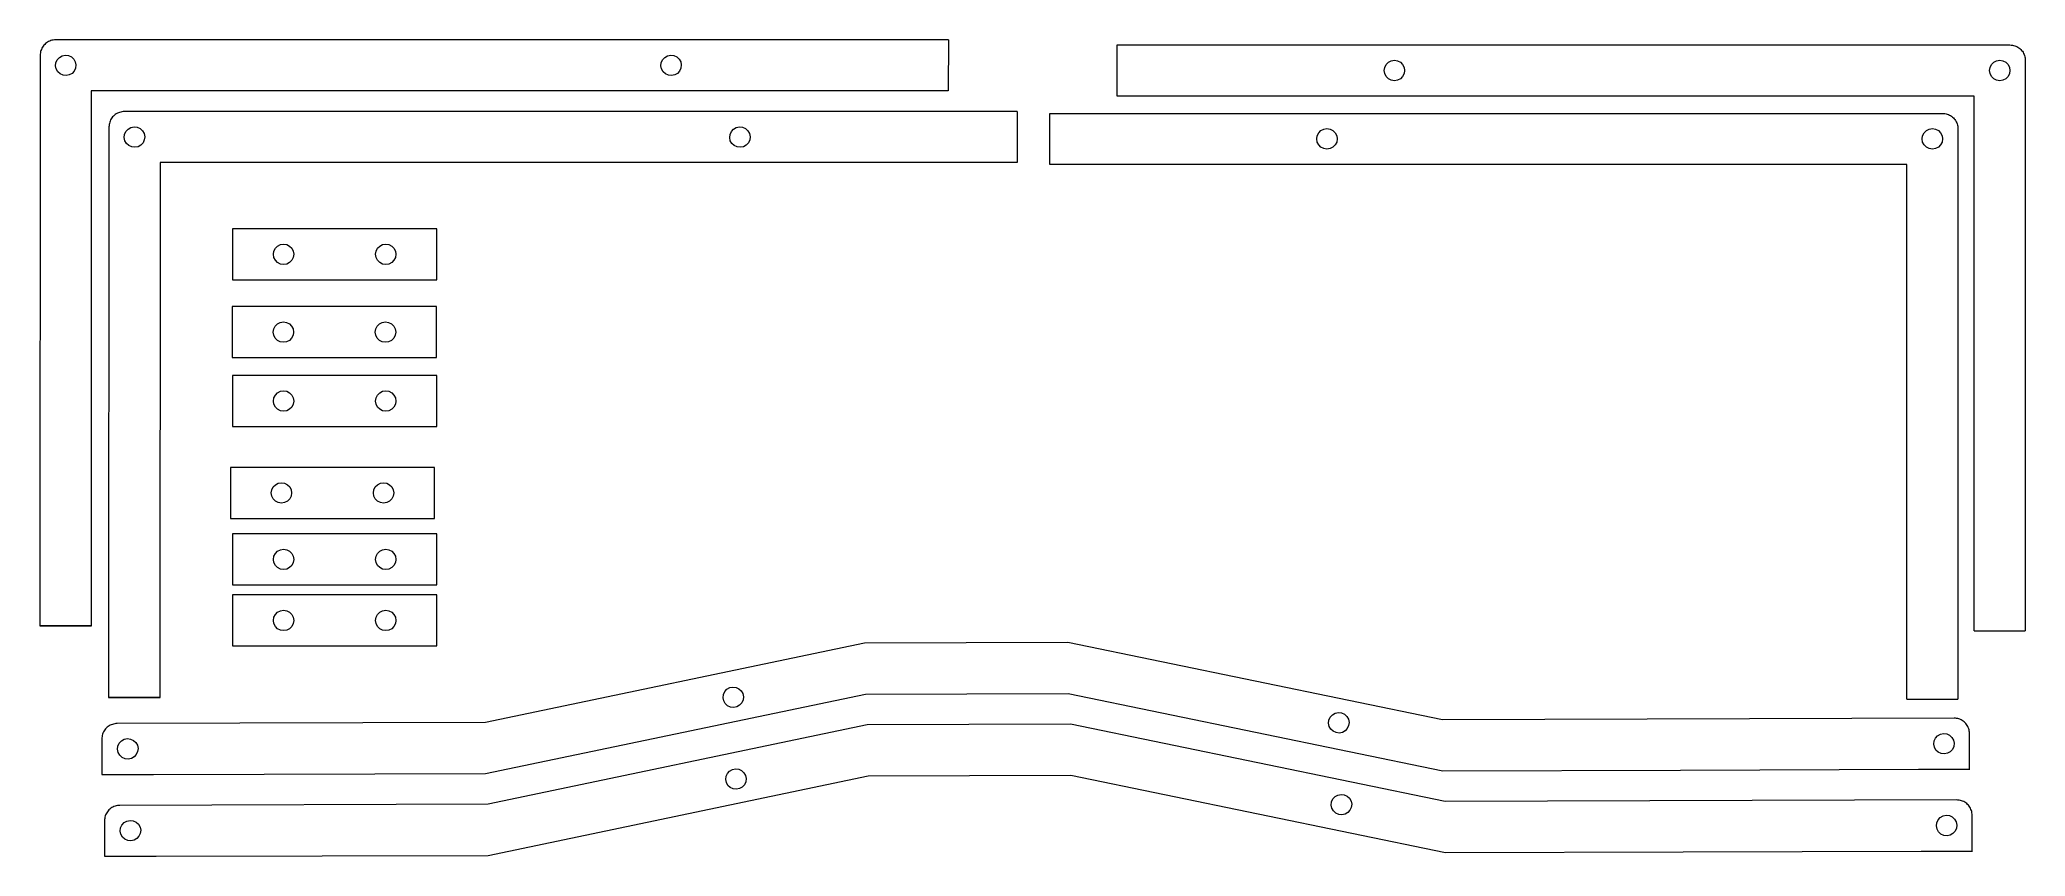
# Model space of a CAD drawing. Header units: centimetres. Extents: x -19.5 to 19.4, y -7.7 to 8.3.
import ezdxf

# ---------------------------------------------------------------- set-up
doc = ezdxf.new("R2010")
doc.units = ezdxf.units.CM
doc.header["$MEASUREMENT"] = 0
doc.layers.add('Layer 1', color=7, linetype='Continuous')

msp = doc.modelspace()

# ---------------------------------------------------------------- linework, layer by layer
at = {"layer": 'Layer 1', "color": 242, "lineweight": 9}
for points in [[(-15.75497, 3.61623), (-11.75497, 3.61623), (-11.75497, 4.61623), (-15.75497, 4.61623), (-15.75497, 3.61623)], [(-15.75943, 2.09223), (-11.75943, 2.09223), (-11.75943, 3.09223), (-15.75943, 3.09223), (-15.75943, 2.09223)], [(-15.75497, 0.74211), (-11.75497, 0.74211), (-11.75497, 1.74211), (-15.75497, 1.74211), (-15.75497, 0.74211)], [(-15.79728, -1.05903), (-11.79728, -1.05903), (-11.79728, -0.05903), (-15.79728, -0.05903), (-15.79728, -1.05903)], [(-15.75497, -2.36078), (-11.75497, -2.36078), (-11.75497, -1.36078), (-15.75497, -1.36078), (-15.75497, -2.36078)], [(-15.75497, -3.5567), (-11.75497, -3.5567), (-11.75497, -2.5567), (-15.75497, -2.5567), (-15.75497, -3.5567)]]:
    msp.add_lwpolyline(points, close=True, dxfattribs=at)
for points, knots in [([(-1.73366, 8.32107), (-1.73366, 8.32107), (-19.22257, 8.31731), (-19.22257, 8.31731), (-19.22257, 8.31731), (-19.24617, 8.31631), (-19.24617, 8.31631), (-19.24617, 8.31631), (-19.26957, 8.31361), (-19.26957, 8.31361), (-19.26957, 8.31361), (-19.29267, 8.30901), (-19.29267, 8.30901), (-19.29267, 8.30901), (-19.31537, 8.30261), (-19.31537, 8.30261), (-19.31537, 8.30261), (-19.33747, 8.29441), (-19.33747, 8.29441), (-19.33747, 8.29441), (-19.35877, 8.28461), (-19.35877, 8.28461), (-19.35877, 8.28461), (-19.37937, 8.27301), (-19.37937, 8.27301), (-19.37937, 8.27301), (-19.39897, 8.26001), (-19.39897, 8.26001), (-19.39897, 8.26001), (-19.41747, 8.24541), (-19.41747, 8.24541), (-19.41747, 8.24541), (-19.43477, 8.22941), (-19.43477, 8.22941), (-19.43477, 8.22941), (-19.45077, 8.21211), (-19.45077, 8.21211), (-19.45077, 8.21211), (-19.46537, 8.19361), (-19.46537, 8.19361), (-19.46537, 8.19361), (-19.47837, 8.17401), (-19.47837, 8.17401), (-19.47837, 8.17401), (-19.48997, 8.15341), (-19.48997, 8.15341), (-19.48997, 8.15341), (-19.49977, 8.13211), (-19.49977, 8.13211), (-19.49977, 8.13211), (-19.50797, 8.11001), (-19.50797, 8.11001), (-19.50797, 8.11001), (-19.51437, 8.08731), (-19.51437, 8.08731), (-19.51437, 8.08731), (-19.51897, 8.06421), (-19.51897, 8.06421), (-19.51897, 8.06421), (-19.52167, 8.04081), (-19.52167, 8.04081), (-19.52167, 8.04081), (-19.52257, 8.01721), (-19.52257, 8.01721), (-19.52257, 8.01721), (-19.53264, -3.16261), (-19.53264, -3.16261), (-19.53264, -3.16261), (-18.52003, -3.16254), (-18.52003, -3.16254)], [0, 0, 0, 0, 0.04347826, 0.04347826, 0.04347826, 0.08695652, 0.08695652, 0.08695652, 0.13043478, 0.13043478, 0.13043478, 0.17391304, 0.17391304, 0.17391304, 0.2173913, 0.2173913, 0.2173913, 0.26086957, 0.26086957, 0.26086957, 0.30434783, 0.30434783, 0.30434783, 0.34782609, 0.34782609, 0.34782609, 0.39130435, 0.39130435, 0.39130435, 0.43478261, 0.43478261, 0.43478261, 0.47826087, 0.47826087, 0.47826087, 0.52173913, 0.52173913, 0.52173913, 0.56521739, 0.56521739, 0.56521739, 0.60869565, 0.60869565, 0.60869565, 0.65217391, 0.65217391, 0.65217391, 0.69565217, 0.69565217, 0.69565217, 0.73913043, 0.73913043, 0.73913043, 0.7826087, 0.7826087, 0.7826087, 0.82608696, 0.82608696, 0.82608696, 0.86956522, 0.86956522, 0.86956522, 0.91304348, 0.91304348, 0.91304348, 0.95652174, 0.95652174, 0.95652174, 1, 1, 1, 1]), ([(1.57534, 8.21785), (1.57534, 8.21785), (19.06232, 8.2178), (19.06232, 8.2178), (19.06232, 8.2178), (19.08582, 8.2169), (19.08582, 8.2169), (19.08582, 8.2169), (19.10922, 8.2142), (19.10922, 8.2142), (19.10922, 8.2142), (19.13232, 8.2096), (19.13232, 8.2096), (19.13232, 8.2096), (19.15502, 8.2032), (19.15502, 8.2032), (19.15502, 8.2032), (19.17712, 8.195), (19.17712, 8.195), (19.17712, 8.195), (19.19852, 8.1852), (19.19852, 8.1852), (19.19852, 8.1852), (19.21902, 8.1736), (19.21902, 8.1736), (19.21902, 8.1736), (19.23862, 8.1606), (19.23862, 8.1606), (19.23862, 8.1606), (19.25712, 8.146), (19.25712, 8.146), (19.25712, 8.146), (19.27442, 8.13), (19.27442, 8.13), (19.27442, 8.13), (19.29042, 8.1127), (19.29042, 8.1127), (19.29042, 8.1127), (19.30502, 8.0942), (19.30502, 8.0942), (19.30502, 8.0942), (19.31812, 8.0746), (19.31812, 8.0746), (19.31812, 8.0746), (19.32962, 8.054), (19.32962, 8.054), (19.32962, 8.054), (19.33952, 8.0327), (19.33952, 8.0327), (19.33952, 8.0327), (19.34762, 8.0106), (19.34762, 8.0106), (19.34762, 8.0106), (19.35402, 7.9879), (19.35402, 7.9879), (19.35402, 7.9879), (19.35862, 7.9648), (19.35862, 7.9648), (19.35862, 7.9648), (19.36142, 7.9414), (19.36142, 7.9414), (19.36142, 7.9414), (19.36232, 7.9178), (19.36232, 7.9178), (19.36232, 7.9178), (19.36232, 2.33658), (19.36232, 2.33658), (19.36232, 2.33658), (19.36232, -3.26085), (19.36232, -3.26085)], [0, 0, 0, 0, 0.04347826, 0.04347826, 0.04347826, 0.08695652, 0.08695652, 0.08695652, 0.13043478, 0.13043478, 0.13043478, 0.17391304, 0.17391304, 0.17391304, 0.2173913, 0.2173913, 0.2173913, 0.26086957, 0.26086957, 0.26086957, 0.30434783, 0.30434783, 0.30434783, 0.34782609, 0.34782609, 0.34782609, 0.39130435, 0.39130435, 0.39130435, 0.43478261, 0.43478261, 0.43478261, 0.47826087, 0.47826087, 0.47826087, 0.52173913, 0.52173913, 0.52173913, 0.56521739, 0.56521739, 0.56521739, 0.60869565, 0.60869565, 0.60869565, 0.65217391, 0.65217391, 0.65217391, 0.69565217, 0.69565217, 0.69565217, 0.73913043, 0.73913043, 0.73913043, 0.7826087, 0.7826087, 0.7826087, 0.82608696, 0.82608696, 0.82608696, 0.86956522, 0.86956522, 0.86956522, 0.91304348, 0.91304348, 0.91304348, 0.95652174, 0.95652174, 0.95652174, 1, 1, 1, 1]), ([(-1.73479, 7.31721), (-1.73479, 7.31721), (-18.52257, 7.31721), (-18.52257, 7.31721), (-18.52257, 7.31721), (-18.52377, -3.16255), (-18.52377, -3.16255)], [0, 0, 0, 0, 0.5, 0.5, 0.5, 1, 1, 1, 1]), ([(18.36132, -3.26168), (18.36132, -3.26168), (18.36232, 7.2178), (18.36232, 7.2178), (18.36232, 7.2178), (1.57588, 7.2178), (1.57588, 7.2178)], [0, 0, 0, 0, 0.5, 0.5, 0.5, 1, 1, 1, 1]), ([(-0.387, 6.91607), (-0.387, 6.91607), (-17.87591, 6.91231), (-17.87591, 6.91231), (-17.87591, 6.91231), (-17.89951, 6.91131), (-17.89951, 6.91131), (-17.89951, 6.91131), (-17.92291, 6.90861), (-17.92291, 6.90861), (-17.92291, 6.90861), (-17.94601, 6.90401), (-17.94601, 6.90401), (-17.94601, 6.90401), (-17.96871, 6.89761), (-17.96871, 6.89761), (-17.96871, 6.89761), (-17.99081, 6.88941), (-17.99081, 6.88941), (-17.99081, 6.88941), (-18.01211, 6.87961), (-18.01211, 6.87961), (-18.01211, 6.87961), (-18.03271, 6.86801), (-18.03271, 6.86801), (-18.03271, 6.86801), (-18.05231, 6.85501), (-18.05231, 6.85501), (-18.05231, 6.85501), (-18.07081, 6.84041), (-18.07081, 6.84041), (-18.07081, 6.84041), (-18.08811, 6.82441), (-18.08811, 6.82441), (-18.08811, 6.82441), (-18.10411, 6.80711), (-18.10411, 6.80711), (-18.10411, 6.80711), (-18.11871, 6.78861), (-18.11871, 6.78861), (-18.11871, 6.78861), (-18.13171, 6.76901), (-18.13171, 6.76901), (-18.13171, 6.76901), (-18.14331, 6.74841), (-18.14331, 6.74841), (-18.14331, 6.74841), (-18.15311, 6.72711), (-18.15311, 6.72711), (-18.15311, 6.72711), (-18.16131, 6.70501), (-18.16131, 6.70501), (-18.16131, 6.70501), (-18.16771, 6.68231), (-18.16771, 6.68231), (-18.16771, 6.68231), (-18.17231, 6.65921), (-18.17231, 6.65921), (-18.17231, 6.65921), (-18.17501, 6.63581), (-18.17501, 6.63581), (-18.17501, 6.63581), (-18.17591, 6.61221), (-18.17591, 6.61221), (-18.17591, 6.61221), (-18.18598, -4.56761), (-18.18598, -4.56761), (-18.18598, -4.56761), (-17.17337, -4.56754), (-17.17337, -4.56754)], [0, 0, 0, 0, 0.04347826, 0.04347826, 0.04347826, 0.08695652, 0.08695652, 0.08695652, 0.13043478, 0.13043478, 0.13043478, 0.17391304, 0.17391304, 0.17391304, 0.2173913, 0.2173913, 0.2173913, 0.26086957, 0.26086957, 0.26086957, 0.30434783, 0.30434783, 0.30434783, 0.34782609, 0.34782609, 0.34782609, 0.39130435, 0.39130435, 0.39130435, 0.43478261, 0.43478261, 0.43478261, 0.47826087, 0.47826087, 0.47826087, 0.52173913, 0.52173913, 0.52173913, 0.56521739, 0.56521739, 0.56521739, 0.60869565, 0.60869565, 0.60869565, 0.65217391, 0.65217391, 0.65217391, 0.69565217, 0.69565217, 0.69565217, 0.73913043, 0.73913043, 0.73913043, 0.7826087, 0.7826087, 0.7826087, 0.82608696, 0.82608696, 0.82608696, 0.86956522, 0.86956522, 0.86956522, 0.91304348, 0.91304348, 0.91304348, 0.95652174, 0.95652174, 0.95652174, 1, 1, 1, 1]), ([(0.25501, 6.87825), (0.25501, 6.87825), (17.74199, 6.8782), (17.74199, 6.8782), (17.74199, 6.8782), (17.76549, 6.8773), (17.76549, 6.8773), (17.76549, 6.8773), (17.78889, 6.8746), (17.78889, 6.8746), (17.78889, 6.8746), (17.81199, 6.87), (17.81199, 6.87), (17.81199, 6.87), (17.83469, 6.8636), (17.83469, 6.8636), (17.83469, 6.8636), (17.85679, 6.8554), (17.85679, 6.8554), (17.85679, 6.8554), (17.87819, 6.8456), (17.87819, 6.8456), (17.87819, 6.8456), (17.89869, 6.834), (17.89869, 6.834), (17.89869, 6.834), (17.91829, 6.821), (17.91829, 6.821), (17.91829, 6.821), (17.93679, 6.8064), (17.93679, 6.8064), (17.93679, 6.8064), (17.95409, 6.7904), (17.95409, 6.7904), (17.95409, 6.7904), (17.97009, 6.7731), (17.97009, 6.7731), (17.97009, 6.7731), (17.98469, 6.7546), (17.98469, 6.7546), (17.98469, 6.7546), (17.99779, 6.735), (17.99779, 6.735), (17.99779, 6.735), (18.00929, 6.7144), (18.00929, 6.7144), (18.00929, 6.7144), (18.01919, 6.6931), (18.01919, 6.6931), (18.01919, 6.6931), (18.02729, 6.671), (18.02729, 6.671), (18.02729, 6.671), (18.03369, 6.6483), (18.03369, 6.6483), (18.03369, 6.6483), (18.03829, 6.6252), (18.03829, 6.6252), (18.03829, 6.6252), (18.04109, 6.6018), (18.04109, 6.6018), (18.04109, 6.6018), (18.04199, 6.5782), (18.04199, 6.5782), (18.04199, 6.5782), (18.04199, 0.99698), (18.04199, 0.99698), (18.04199, 0.99698), (18.04199, -4.60045), (18.04199, -4.60045)], [0, 0, 0, 0, 0.04347826, 0.04347826, 0.04347826, 0.08695652, 0.08695652, 0.08695652, 0.13043478, 0.13043478, 0.13043478, 0.17391304, 0.17391304, 0.17391304, 0.2173913, 0.2173913, 0.2173913, 0.26086957, 0.26086957, 0.26086957, 0.30434783, 0.30434783, 0.30434783, 0.34782609, 0.34782609, 0.34782609, 0.39130435, 0.39130435, 0.39130435, 0.43478261, 0.43478261, 0.43478261, 0.47826087, 0.47826087, 0.47826087, 0.52173913, 0.52173913, 0.52173913, 0.56521739, 0.56521739, 0.56521739, 0.60869565, 0.60869565, 0.60869565, 0.65217391, 0.65217391, 0.65217391, 0.69565217, 0.69565217, 0.69565217, 0.73913043, 0.73913043, 0.73913043, 0.7826087, 0.7826087, 0.7826087, 0.82608696, 0.82608696, 0.82608696, 0.86956522, 0.86956522, 0.86956522, 0.91304348, 0.91304348, 0.91304348, 0.95652174, 0.95652174, 0.95652174, 1, 1, 1, 1]), ([(-0.38813, 5.91221), (-0.38813, 5.91221), (-17.17591, 5.91221), (-17.17591, 5.91221), (-17.17591, 5.91221), (-17.17711, -4.56755), (-17.17711, -4.56755)], [0, 0, 0, 0, 0.5, 0.5, 0.5, 1, 1, 1, 1]), ([(17.04099, -4.60128), (17.04099, -4.60128), (17.04199, 5.8782), (17.04199, 5.8782), (17.04199, 5.8782), (0.25555, 5.8782), (0.25555, 5.8782)], [0, 0, 0, 0, 0.5, 0.5, 0.5, 1, 1, 1, 1]), ([(-14.81689, 4.30663), (-14.81689, 4.30663), (-14.87269, 4.27813), (-14.87269, 4.27813), (-14.87269, 4.27813), (-14.91689, 4.23383), (-14.91689, 4.23383), (-14.91689, 4.23383), (-14.94529, 4.17813), (-14.94529, 4.17813), (-14.94529, 4.17813), (-14.95509, 4.11623), (-14.95509, 4.11623), (-14.95509, 4.11623), (-14.94529, 4.05443), (-14.94529, 4.05443), (-14.94529, 4.05443), (-14.91689, 3.99873), (-14.91689, 3.99873), (-14.91689, 3.99873), (-14.87269, 3.95443), (-14.87269, 3.95443), (-14.87269, 3.95443), (-14.81689, 3.92603), (-14.81689, 3.92603), (-14.81689, 3.92603), (-14.75509, 3.91623), (-14.75509, 3.91623), (-14.75509, 3.91623), (-14.69329, 3.92603), (-14.69329, 3.92603), (-14.69329, 3.92603), (-14.63759, 3.95443), (-14.63759, 3.95443), (-14.63759, 3.95443), (-14.59329, 3.99873), (-14.59329, 3.99873), (-14.59329, 3.99873), (-14.56489, 4.05443), (-14.56489, 4.05443), (-14.56489, 4.05443), (-14.55509, 4.11623), (-14.55509, 4.11623), (-14.55509, 4.11623), (-14.56489, 4.17813), (-14.56489, 4.17813), (-14.56489, 4.17813), (-14.59329, 4.23383), (-14.59329, 4.23383), (-14.59329, 4.23383), (-14.63759, 4.27813), (-14.63759, 4.27813), (-14.63759, 4.27813), (-14.69329, 4.30663), (-14.69329, 4.30663), (-14.69329, 4.30663), (-14.75509, 4.31623), (-14.75509, 4.31623), (-14.75509, 4.31623), (-14.81689, 4.30663), (-14.81689, 4.30663)], [0, 0, 0, 0, 0.05, 0.05, 0.05, 0.1, 0.1, 0.1, 0.15, 0.15, 0.15, 0.2, 0.2, 0.2, 0.25, 0.25, 0.25, 0.3, 0.3, 0.3, 0.35, 0.35, 0.35, 0.4, 0.4, 0.4, 0.45, 0.45, 0.45, 0.5, 0.5, 0.5, 0.55, 0.55, 0.55, 0.6, 0.6, 0.6, 0.65, 0.65, 0.65, 0.7, 0.7, 0.7, 0.75, 0.75, 0.75, 0.8, 0.8, 0.8, 0.85, 0.85, 0.85, 0.9, 0.9, 0.9, 0.95, 0.95, 0.95, 1, 1, 1, 1]), ([(-12.81665, 4.30663), (-12.81665, 4.30663), (-12.87245, 4.27813), (-12.87245, 4.27813), (-12.87245, 4.27813), (-12.91665, 4.23383), (-12.91665, 4.23383), (-12.91665, 4.23383), (-12.94505, 4.17813), (-12.94505, 4.17813), (-12.94505, 4.17813), (-12.95485, 4.11623), (-12.95485, 4.11623), (-12.95485, 4.11623), (-12.94505, 4.05443), (-12.94505, 4.05443), (-12.94505, 4.05443), (-12.91665, 3.99873), (-12.91665, 3.99873), (-12.91665, 3.99873), (-12.87245, 3.95443), (-12.87245, 3.95443), (-12.87245, 3.95443), (-12.81665, 3.92603), (-12.81665, 3.92603), (-12.81665, 3.92603), (-12.75485, 3.91623), (-12.75485, 3.91623), (-12.75485, 3.91623), (-12.69305, 3.92603), (-12.69305, 3.92603), (-12.69305, 3.92603), (-12.63735, 3.95443), (-12.63735, 3.95443), (-12.63735, 3.95443), (-12.59305, 3.99873), (-12.59305, 3.99873), (-12.59305, 3.99873), (-12.56465, 4.05443), (-12.56465, 4.05443), (-12.56465, 4.05443), (-12.55485, 4.11623), (-12.55485, 4.11623), (-12.55485, 4.11623), (-12.56465, 4.17813), (-12.56465, 4.17813), (-12.56465, 4.17813), (-12.59305, 4.23383), (-12.59305, 4.23383), (-12.59305, 4.23383), (-12.63735, 4.27813), (-12.63735, 4.27813), (-12.63735, 4.27813), (-12.69305, 4.30663), (-12.69305, 4.30663), (-12.69305, 4.30663), (-12.75485, 4.31623), (-12.75485, 4.31623), (-12.75485, 4.31623), (-12.81665, 4.30663), (-12.81665, 4.30663)], [0, 0, 0, 0, 0.05, 0.05, 0.05, 0.1, 0.1, 0.1, 0.15, 0.15, 0.15, 0.2, 0.2, 0.2, 0.25, 0.25, 0.25, 0.3, 0.3, 0.3, 0.35, 0.35, 0.35, 0.4, 0.4, 0.4, 0.45, 0.45, 0.45, 0.5, 0.5, 0.5, 0.55, 0.55, 0.55, 0.6, 0.6, 0.6, 0.65, 0.65, 0.65, 0.7, 0.7, 0.7, 0.75, 0.75, 0.75, 0.8, 0.8, 0.8, 0.85, 0.85, 0.85, 0.9, 0.9, 0.9, 0.95, 0.95, 0.95, 1, 1, 1, 1]), ([(-14.82135, 2.78263), (-14.82135, 2.78263), (-14.87715, 2.75413), (-14.87715, 2.75413), (-14.87715, 2.75413), (-14.92135, 2.70983), (-14.92135, 2.70983), (-14.92135, 2.70983), (-14.94975, 2.65413), (-14.94975, 2.65413), (-14.94975, 2.65413), (-14.95955, 2.59223), (-14.95955, 2.59223), (-14.95955, 2.59223), (-14.94975, 2.53043), (-14.94975, 2.53043), (-14.94975, 2.53043), (-14.92135, 2.47473), (-14.92135, 2.47473), (-14.92135, 2.47473), (-14.87715, 2.43043), (-14.87715, 2.43043), (-14.87715, 2.43043), (-14.82135, 2.40203), (-14.82135, 2.40203), (-14.82135, 2.40203), (-14.75955, 2.39223), (-14.75955, 2.39223), (-14.75955, 2.39223), (-14.69775, 2.40203), (-14.69775, 2.40203), (-14.69775, 2.40203), (-14.64205, 2.43043), (-14.64205, 2.43043), (-14.64205, 2.43043), (-14.59775, 2.47473), (-14.59775, 2.47473), (-14.59775, 2.47473), (-14.56935, 2.53043), (-14.56935, 2.53043), (-14.56935, 2.53043), (-14.55955, 2.59223), (-14.55955, 2.59223), (-14.55955, 2.59223), (-14.56935, 2.65413), (-14.56935, 2.65413), (-14.56935, 2.65413), (-14.59775, 2.70983), (-14.59775, 2.70983), (-14.59775, 2.70983), (-14.64205, 2.75413), (-14.64205, 2.75413), (-14.64205, 2.75413), (-14.69775, 2.78263), (-14.69775, 2.78263), (-14.69775, 2.78263), (-14.75955, 2.79223), (-14.75955, 2.79223), (-14.75955, 2.79223), (-14.82135, 2.78263), (-14.82135, 2.78263)], [0, 0, 0, 0, 0.05, 0.05, 0.05, 0.1, 0.1, 0.1, 0.15, 0.15, 0.15, 0.2, 0.2, 0.2, 0.25, 0.25, 0.25, 0.3, 0.3, 0.3, 0.35, 0.35, 0.35, 0.4, 0.4, 0.4, 0.45, 0.45, 0.45, 0.5, 0.5, 0.5, 0.55, 0.55, 0.55, 0.6, 0.6, 0.6, 0.65, 0.65, 0.65, 0.7, 0.7, 0.7, 0.75, 0.75, 0.75, 0.8, 0.8, 0.8, 0.85, 0.85, 0.85, 0.9, 0.9, 0.9, 0.95, 0.95, 0.95, 1, 1, 1, 1]), ([(-12.82111, 2.78263), (-12.82111, 2.78263), (-12.87691, 2.75413), (-12.87691, 2.75413), (-12.87691, 2.75413), (-12.92111, 2.70983), (-12.92111, 2.70983), (-12.92111, 2.70983), (-12.94951, 2.65413), (-12.94951, 2.65413), (-12.94951, 2.65413), (-12.95931, 2.59223), (-12.95931, 2.59223), (-12.95931, 2.59223), (-12.94951, 2.53043), (-12.94951, 2.53043), (-12.94951, 2.53043), (-12.92111, 2.47473), (-12.92111, 2.47473), (-12.92111, 2.47473), (-12.87691, 2.43043), (-12.87691, 2.43043), (-12.87691, 2.43043), (-12.82111, 2.40203), (-12.82111, 2.40203), (-12.82111, 2.40203), (-12.75931, 2.39223), (-12.75931, 2.39223), (-12.75931, 2.39223), (-12.69751, 2.40203), (-12.69751, 2.40203), (-12.69751, 2.40203), (-12.64181, 2.43043), (-12.64181, 2.43043), (-12.64181, 2.43043), (-12.59751, 2.47473), (-12.59751, 2.47473), (-12.59751, 2.47473), (-12.56911, 2.53043), (-12.56911, 2.53043), (-12.56911, 2.53043), (-12.55931, 2.59223), (-12.55931, 2.59223), (-12.55931, 2.59223), (-12.56911, 2.65413), (-12.56911, 2.65413), (-12.56911, 2.65413), (-12.59751, 2.70983), (-12.59751, 2.70983), (-12.59751, 2.70983), (-12.64181, 2.75413), (-12.64181, 2.75413), (-12.64181, 2.75413), (-12.69751, 2.78263), (-12.69751, 2.78263), (-12.69751, 2.78263), (-12.75931, 2.79223), (-12.75931, 2.79223), (-12.75931, 2.79223), (-12.82111, 2.78263), (-12.82111, 2.78263)], [0, 0, 0, 0, 0.05, 0.05, 0.05, 0.1, 0.1, 0.1, 0.15, 0.15, 0.15, 0.2, 0.2, 0.2, 0.25, 0.25, 0.25, 0.3, 0.3, 0.3, 0.35, 0.35, 0.35, 0.4, 0.4, 0.4, 0.45, 0.45, 0.45, 0.5, 0.5, 0.5, 0.55, 0.55, 0.55, 0.6, 0.6, 0.6, 0.65, 0.65, 0.65, 0.7, 0.7, 0.7, 0.75, 0.75, 0.75, 0.8, 0.8, 0.8, 0.85, 0.85, 0.85, 0.9, 0.9, 0.9, 0.95, 0.95, 0.95, 1, 1, 1, 1]), ([(-14.81689, 1.43251), (-14.81689, 1.43251), (-14.87269, 1.40401), (-14.87269, 1.40401), (-14.87269, 1.40401), (-14.91689, 1.35971), (-14.91689, 1.35971), (-14.91689, 1.35971), (-14.94529, 1.30401), (-14.94529, 1.30401), (-14.94529, 1.30401), (-14.95509, 1.24211), (-14.95509, 1.24211), (-14.95509, 1.24211), (-14.94529, 1.18031), (-14.94529, 1.18031), (-14.94529, 1.18031), (-14.91689, 1.12461), (-14.91689, 1.12461), (-14.91689, 1.12461), (-14.87269, 1.08031), (-14.87269, 1.08031), (-14.87269, 1.08031), (-14.81689, 1.05191), (-14.81689, 1.05191), (-14.81689, 1.05191), (-14.75509, 1.04211), (-14.75509, 1.04211), (-14.75509, 1.04211), (-14.69329, 1.05191), (-14.69329, 1.05191), (-14.69329, 1.05191), (-14.63759, 1.08031), (-14.63759, 1.08031), (-14.63759, 1.08031), (-14.59329, 1.12461), (-14.59329, 1.12461), (-14.59329, 1.12461), (-14.56489, 1.18031), (-14.56489, 1.18031), (-14.56489, 1.18031), (-14.55509, 1.24211), (-14.55509, 1.24211), (-14.55509, 1.24211), (-14.56489, 1.30401), (-14.56489, 1.30401), (-14.56489, 1.30401), (-14.59329, 1.35971), (-14.59329, 1.35971), (-14.59329, 1.35971), (-14.63759, 1.40401), (-14.63759, 1.40401), (-14.63759, 1.40401), (-14.69329, 1.43251), (-14.69329, 1.43251), (-14.69329, 1.43251), (-14.75509, 1.44211), (-14.75509, 1.44211), (-14.75509, 1.44211), (-14.81689, 1.43251), (-14.81689, 1.43251)], [0, 0, 0, 0, 0.05, 0.05, 0.05, 0.1, 0.1, 0.1, 0.15, 0.15, 0.15, 0.2, 0.2, 0.2, 0.25, 0.25, 0.25, 0.3, 0.3, 0.3, 0.35, 0.35, 0.35, 0.4, 0.4, 0.4, 0.45, 0.45, 0.45, 0.5, 0.5, 0.5, 0.55, 0.55, 0.55, 0.6, 0.6, 0.6, 0.65, 0.65, 0.65, 0.7, 0.7, 0.7, 0.75, 0.75, 0.75, 0.8, 0.8, 0.8, 0.85, 0.85, 0.85, 0.9, 0.9, 0.9, 0.95, 0.95, 0.95, 1, 1, 1, 1]), ([(-12.81665, 1.43251), (-12.81665, 1.43251), (-12.87245, 1.40401), (-12.87245, 1.40401), (-12.87245, 1.40401), (-12.91665, 1.35971), (-12.91665, 1.35971), (-12.91665, 1.35971), (-12.94505, 1.30401), (-12.94505, 1.30401), (-12.94505, 1.30401), (-12.95485, 1.24211), (-12.95485, 1.24211), (-12.95485, 1.24211), (-12.94505, 1.18031), (-12.94505, 1.18031), (-12.94505, 1.18031), (-12.91665, 1.12461), (-12.91665, 1.12461), (-12.91665, 1.12461), (-12.87245, 1.08031), (-12.87245, 1.08031), (-12.87245, 1.08031), (-12.81665, 1.05191), (-12.81665, 1.05191), (-12.81665, 1.05191), (-12.75485, 1.04211), (-12.75485, 1.04211), (-12.75485, 1.04211), (-12.69305, 1.05191), (-12.69305, 1.05191), (-12.69305, 1.05191), (-12.63735, 1.08031), (-12.63735, 1.08031), (-12.63735, 1.08031), (-12.59305, 1.12461), (-12.59305, 1.12461), (-12.59305, 1.12461), (-12.56465, 1.18031), (-12.56465, 1.18031), (-12.56465, 1.18031), (-12.55485, 1.24211), (-12.55485, 1.24211), (-12.55485, 1.24211), (-12.56465, 1.30401), (-12.56465, 1.30401), (-12.56465, 1.30401), (-12.59305, 1.35971), (-12.59305, 1.35971), (-12.59305, 1.35971), (-12.63735, 1.40401), (-12.63735, 1.40401), (-12.63735, 1.40401), (-12.69305, 1.43251), (-12.69305, 1.43251), (-12.69305, 1.43251), (-12.75485, 1.44211), (-12.75485, 1.44211), (-12.75485, 1.44211), (-12.81665, 1.43251), (-12.81665, 1.43251)], [0, 0, 0, 0, 0.05, 0.05, 0.05, 0.1, 0.1, 0.1, 0.15, 0.15, 0.15, 0.2, 0.2, 0.2, 0.25, 0.25, 0.25, 0.3, 0.3, 0.3, 0.35, 0.35, 0.35, 0.4, 0.4, 0.4, 0.45, 0.45, 0.45, 0.5, 0.5, 0.5, 0.55, 0.55, 0.55, 0.6, 0.6, 0.6, 0.65, 0.65, 0.65, 0.7, 0.7, 0.7, 0.75, 0.75, 0.75, 0.8, 0.8, 0.8, 0.85, 0.85, 0.85, 0.9, 0.9, 0.9, 0.95, 0.95, 0.95, 1, 1, 1, 1]), ([(-14.8592, -0.36863), (-14.8592, -0.36863), (-14.915, -0.39713), (-14.915, -0.39713), (-14.915, -0.39713), (-14.9592, -0.44143), (-14.9592, -0.44143), (-14.9592, -0.44143), (-14.9876, -0.49713), (-14.9876, -0.49713), (-14.9876, -0.49713), (-14.9974, -0.55903), (-14.9974, -0.55903), (-14.9974, -0.55903), (-14.9876, -0.62083), (-14.9876, -0.62083), (-14.9876, -0.62083), (-14.9592, -0.67653), (-14.9592, -0.67653), (-14.9592, -0.67653), (-14.915, -0.72083), (-14.915, -0.72083), (-14.915, -0.72083), (-14.8592, -0.74923), (-14.8592, -0.74923), (-14.8592, -0.74923), (-14.7974, -0.75903), (-14.7974, -0.75903), (-14.7974, -0.75903), (-14.7356, -0.74923), (-14.7356, -0.74923), (-14.7356, -0.74923), (-14.6799, -0.72083), (-14.6799, -0.72083), (-14.6799, -0.72083), (-14.6356, -0.67653), (-14.6356, -0.67653), (-14.6356, -0.67653), (-14.6072, -0.62083), (-14.6072, -0.62083), (-14.6072, -0.62083), (-14.5974, -0.55903), (-14.5974, -0.55903), (-14.5974, -0.55903), (-14.6072, -0.49713), (-14.6072, -0.49713), (-14.6072, -0.49713), (-14.6356, -0.44143), (-14.6356, -0.44143), (-14.6356, -0.44143), (-14.6799, -0.39713), (-14.6799, -0.39713), (-14.6799, -0.39713), (-14.7356, -0.36863), (-14.7356, -0.36863), (-14.7356, -0.36863), (-14.7974, -0.35903), (-14.7974, -0.35903), (-14.7974, -0.35903), (-14.8592, -0.36863), (-14.8592, -0.36863)], [0, 0, 0, 0, 0.05, 0.05, 0.05, 0.1, 0.1, 0.1, 0.15, 0.15, 0.15, 0.2, 0.2, 0.2, 0.25, 0.25, 0.25, 0.3, 0.3, 0.3, 0.35, 0.35, 0.35, 0.4, 0.4, 0.4, 0.45, 0.45, 0.45, 0.5, 0.5, 0.5, 0.55, 0.55, 0.55, 0.6, 0.6, 0.6, 0.65, 0.65, 0.65, 0.7, 0.7, 0.7, 0.75, 0.75, 0.75, 0.8, 0.8, 0.8, 0.85, 0.85, 0.85, 0.9, 0.9, 0.9, 0.95, 0.95, 0.95, 1, 1, 1, 1]), ([(-12.85896, -0.36863), (-12.85896, -0.36863), (-12.91476, -0.39713), (-12.91476, -0.39713), (-12.91476, -0.39713), (-12.95896, -0.44143), (-12.95896, -0.44143), (-12.95896, -0.44143), (-12.98736, -0.49713), (-12.98736, -0.49713), (-12.98736, -0.49713), (-12.99716, -0.55903), (-12.99716, -0.55903), (-12.99716, -0.55903), (-12.98736, -0.62083), (-12.98736, -0.62083), (-12.98736, -0.62083), (-12.95896, -0.67653), (-12.95896, -0.67653), (-12.95896, -0.67653), (-12.91476, -0.72083), (-12.91476, -0.72083), (-12.91476, -0.72083), (-12.85896, -0.74923), (-12.85896, -0.74923), (-12.85896, -0.74923), (-12.79716, -0.75903), (-12.79716, -0.75903), (-12.79716, -0.75903), (-12.73536, -0.74923), (-12.73536, -0.74923), (-12.73536, -0.74923), (-12.67966, -0.72083), (-12.67966, -0.72083), (-12.67966, -0.72083), (-12.63536, -0.67653), (-12.63536, -0.67653), (-12.63536, -0.67653), (-12.60696, -0.62083), (-12.60696, -0.62083), (-12.60696, -0.62083), (-12.59716, -0.55903), (-12.59716, -0.55903), (-12.59716, -0.55903), (-12.60696, -0.49713), (-12.60696, -0.49713), (-12.60696, -0.49713), (-12.63536, -0.44143), (-12.63536, -0.44143), (-12.63536, -0.44143), (-12.67966, -0.39713), (-12.67966, -0.39713), (-12.67966, -0.39713), (-12.73536, -0.36863), (-12.73536, -0.36863), (-12.73536, -0.36863), (-12.79716, -0.35903), (-12.79716, -0.35903), (-12.79716, -0.35903), (-12.85896, -0.36863), (-12.85896, -0.36863)], [0, 0, 0, 0, 0.05, 0.05, 0.05, 0.1, 0.1, 0.1, 0.15, 0.15, 0.15, 0.2, 0.2, 0.2, 0.25, 0.25, 0.25, 0.3, 0.3, 0.3, 0.35, 0.35, 0.35, 0.4, 0.4, 0.4, 0.45, 0.45, 0.45, 0.5, 0.5, 0.5, 0.55, 0.55, 0.55, 0.6, 0.6, 0.6, 0.65, 0.65, 0.65, 0.7, 0.7, 0.7, 0.75, 0.75, 0.75, 0.8, 0.8, 0.8, 0.85, 0.85, 0.85, 0.9, 0.9, 0.9, 0.95, 0.95, 0.95, 1, 1, 1, 1]), ([(-14.81689, -1.67038), (-14.81689, -1.67038), (-14.87269, -1.69888), (-14.87269, -1.69888), (-14.87269, -1.69888), (-14.91689, -1.74318), (-14.91689, -1.74318), (-14.91689, -1.74318), (-14.94529, -1.79888), (-14.94529, -1.79888), (-14.94529, -1.79888), (-14.95509, -1.86078), (-14.95509, -1.86078), (-14.95509, -1.86078), (-14.94529, -1.92258), (-14.94529, -1.92258), (-14.94529, -1.92258), (-14.91689, -1.97828), (-14.91689, -1.97828), (-14.91689, -1.97828), (-14.87269, -2.02258), (-14.87269, -2.02258), (-14.87269, -2.02258), (-14.81689, -2.05098), (-14.81689, -2.05098), (-14.81689, -2.05098), (-14.75509, -2.06078), (-14.75509, -2.06078), (-14.75509, -2.06078), (-14.69329, -2.05098), (-14.69329, -2.05098), (-14.69329, -2.05098), (-14.63759, -2.02258), (-14.63759, -2.02258), (-14.63759, -2.02258), (-14.59329, -1.97828), (-14.59329, -1.97828), (-14.59329, -1.97828), (-14.56489, -1.92258), (-14.56489, -1.92258), (-14.56489, -1.92258), (-14.55509, -1.86078), (-14.55509, -1.86078), (-14.55509, -1.86078), (-14.56489, -1.79888), (-14.56489, -1.79888), (-14.56489, -1.79888), (-14.59329, -1.74318), (-14.59329, -1.74318), (-14.59329, -1.74318), (-14.63759, -1.69888), (-14.63759, -1.69888), (-14.63759, -1.69888), (-14.69329, -1.67038), (-14.69329, -1.67038), (-14.69329, -1.67038), (-14.75509, -1.66078), (-14.75509, -1.66078), (-14.75509, -1.66078), (-14.81689, -1.67038), (-14.81689, -1.67038)], [0, 0, 0, 0, 0.05, 0.05, 0.05, 0.1, 0.1, 0.1, 0.15, 0.15, 0.15, 0.2, 0.2, 0.2, 0.25, 0.25, 0.25, 0.3, 0.3, 0.3, 0.35, 0.35, 0.35, 0.4, 0.4, 0.4, 0.45, 0.45, 0.45, 0.5, 0.5, 0.5, 0.55, 0.55, 0.55, 0.6, 0.6, 0.6, 0.65, 0.65, 0.65, 0.7, 0.7, 0.7, 0.75, 0.75, 0.75, 0.8, 0.8, 0.8, 0.85, 0.85, 0.85, 0.9, 0.9, 0.9, 0.95, 0.95, 0.95, 1, 1, 1, 1]), ([(-12.81665, -1.67038), (-12.81665, -1.67038), (-12.87245, -1.69888), (-12.87245, -1.69888), (-12.87245, -1.69888), (-12.91665, -1.74318), (-12.91665, -1.74318), (-12.91665, -1.74318), (-12.94505, -1.79888), (-12.94505, -1.79888), (-12.94505, -1.79888), (-12.95485, -1.86078), (-12.95485, -1.86078), (-12.95485, -1.86078), (-12.94505, -1.92258), (-12.94505, -1.92258), (-12.94505, -1.92258), (-12.91665, -1.97828), (-12.91665, -1.97828), (-12.91665, -1.97828), (-12.87245, -2.02258), (-12.87245, -2.02258), (-12.87245, -2.02258), (-12.81665, -2.05098), (-12.81665, -2.05098), (-12.81665, -2.05098), (-12.75485, -2.06078), (-12.75485, -2.06078), (-12.75485, -2.06078), (-12.69305, -2.05098), (-12.69305, -2.05098), (-12.69305, -2.05098), (-12.63735, -2.02258), (-12.63735, -2.02258), (-12.63735, -2.02258), (-12.59305, -1.97828), (-12.59305, -1.97828), (-12.59305, -1.97828), (-12.56465, -1.92258), (-12.56465, -1.92258), (-12.56465, -1.92258), (-12.55485, -1.86078), (-12.55485, -1.86078), (-12.55485, -1.86078), (-12.56465, -1.79888), (-12.56465, -1.79888), (-12.56465, -1.79888), (-12.59305, -1.74318), (-12.59305, -1.74318), (-12.59305, -1.74318), (-12.63735, -1.69888), (-12.63735, -1.69888), (-12.63735, -1.69888), (-12.69305, -1.67038), (-12.69305, -1.67038), (-12.69305, -1.67038), (-12.75485, -1.66078), (-12.75485, -1.66078), (-12.75485, -1.66078), (-12.81665, -1.67038), (-12.81665, -1.67038)], [0, 0, 0, 0, 0.05, 0.05, 0.05, 0.1, 0.1, 0.1, 0.15, 0.15, 0.15, 0.2, 0.2, 0.2, 0.25, 0.25, 0.25, 0.3, 0.3, 0.3, 0.35, 0.35, 0.35, 0.4, 0.4, 0.4, 0.45, 0.45, 0.45, 0.5, 0.5, 0.5, 0.55, 0.55, 0.55, 0.6, 0.6, 0.6, 0.65, 0.65, 0.65, 0.7, 0.7, 0.7, 0.75, 0.75, 0.75, 0.8, 0.8, 0.8, 0.85, 0.85, 0.85, 0.9, 0.9, 0.9, 0.95, 0.95, 0.95, 1, 1, 1, 1]), ([(-14.81689, -2.8663), (-14.81689, -2.8663), (-14.87269, -2.8948), (-14.87269, -2.8948), (-14.87269, -2.8948), (-14.91689, -2.9391), (-14.91689, -2.9391), (-14.91689, -2.9391), (-14.94529, -2.9948), (-14.94529, -2.9948), (-14.94529, -2.9948), (-14.95509, -3.0567), (-14.95509, -3.0567), (-14.95509, -3.0567), (-14.94529, -3.1185), (-14.94529, -3.1185), (-14.94529, -3.1185), (-14.91689, -3.1742), (-14.91689, -3.1742), (-14.91689, -3.1742), (-14.87269, -3.2185), (-14.87269, -3.2185), (-14.87269, -3.2185), (-14.81689, -3.2469), (-14.81689, -3.2469), (-14.81689, -3.2469), (-14.75509, -3.2567), (-14.75509, -3.2567), (-14.75509, -3.2567), (-14.69329, -3.2469), (-14.69329, -3.2469), (-14.69329, -3.2469), (-14.63759, -3.2185), (-14.63759, -3.2185), (-14.63759, -3.2185), (-14.59329, -3.1742), (-14.59329, -3.1742), (-14.59329, -3.1742), (-14.56489, -3.1185), (-14.56489, -3.1185), (-14.56489, -3.1185), (-14.55509, -3.0567), (-14.55509, -3.0567), (-14.55509, -3.0567), (-14.56489, -2.9948), (-14.56489, -2.9948), (-14.56489, -2.9948), (-14.59329, -2.9391), (-14.59329, -2.9391), (-14.59329, -2.9391), (-14.63759, -2.8948), (-14.63759, -2.8948), (-14.63759, -2.8948), (-14.69329, -2.8663), (-14.69329, -2.8663), (-14.69329, -2.8663), (-14.75509, -2.8567), (-14.75509, -2.8567), (-14.75509, -2.8567), (-14.81689, -2.8663), (-14.81689, -2.8663)], [0, 0, 0, 0, 0.05, 0.05, 0.05, 0.1, 0.1, 0.1, 0.15, 0.15, 0.15, 0.2, 0.2, 0.2, 0.25, 0.25, 0.25, 0.3, 0.3, 0.3, 0.35, 0.35, 0.35, 0.4, 0.4, 0.4, 0.45, 0.45, 0.45, 0.5, 0.5, 0.5, 0.55, 0.55, 0.55, 0.6, 0.6, 0.6, 0.65, 0.65, 0.65, 0.7, 0.7, 0.7, 0.75, 0.75, 0.75, 0.8, 0.8, 0.8, 0.85, 0.85, 0.85, 0.9, 0.9, 0.9, 0.95, 0.95, 0.95, 1, 1, 1, 1]), ([(-12.81665, -2.8663), (-12.81665, -2.8663), (-12.87245, -2.8948), (-12.87245, -2.8948), (-12.87245, -2.8948), (-12.91665, -2.9391), (-12.91665, -2.9391), (-12.91665, -2.9391), (-12.94505, -2.9948), (-12.94505, -2.9948), (-12.94505, -2.9948), (-12.95485, -3.0567), (-12.95485, -3.0567), (-12.95485, -3.0567), (-12.94505, -3.1185), (-12.94505, -3.1185), (-12.94505, -3.1185), (-12.91665, -3.1742), (-12.91665, -3.1742), (-12.91665, -3.1742), (-12.87245, -3.2185), (-12.87245, -3.2185), (-12.87245, -3.2185), (-12.81665, -3.2469), (-12.81665, -3.2469), (-12.81665, -3.2469), (-12.75485, -3.2567), (-12.75485, -3.2567), (-12.75485, -3.2567), (-12.69305, -3.2469), (-12.69305, -3.2469), (-12.69305, -3.2469), (-12.63735, -3.2185), (-12.63735, -3.2185), (-12.63735, -3.2185), (-12.59305, -3.1742), (-12.59305, -3.1742), (-12.59305, -3.1742), (-12.56465, -3.1185), (-12.56465, -3.1185), (-12.56465, -3.1185), (-12.55485, -3.0567), (-12.55485, -3.0567), (-12.55485, -3.0567), (-12.56465, -2.9948), (-12.56465, -2.9948), (-12.56465, -2.9948), (-12.59305, -2.9391), (-12.59305, -2.9391), (-12.59305, -2.9391), (-12.63735, -2.8948), (-12.63735, -2.8948), (-12.63735, -2.8948), (-12.69305, -2.8663), (-12.69305, -2.8663), (-12.69305, -2.8663), (-12.75485, -2.8567), (-12.75485, -2.8567), (-12.75485, -2.8567), (-12.81665, -2.8663), (-12.81665, -2.8663)], [0, 0, 0, 0, 0.05, 0.05, 0.05, 0.1, 0.1, 0.1, 0.15, 0.15, 0.15, 0.2, 0.2, 0.2, 0.25, 0.25, 0.25, 0.3, 0.3, 0.3, 0.35, 0.35, 0.35, 0.4, 0.4, 0.4, 0.45, 0.45, 0.45, 0.5, 0.5, 0.5, 0.55, 0.55, 0.55, 0.6, 0.6, 0.6, 0.65, 0.65, 0.65, 0.7, 0.7, 0.7, 0.75, 0.75, 0.75, 0.8, 0.8, 0.8, 0.85, 0.85, 0.85, 0.9, 0.9, 0.9, 0.95, 0.95, 0.95, 1, 1, 1, 1]), ([(18.27004, -5.97254), (18.27004, -5.97254), (18.26934, -5.27067), (18.26934, -5.27067), (18.26934, -5.27067), (18.26838, -5.24718), (18.26838, -5.24718), (18.26838, -5.24718), (18.26551, -5.22378), (18.26551, -5.22378), (18.26551, -5.22378), (18.26085, -5.2007), (18.26085, -5.2007), (18.26085, -5.2007), (18.25438, -5.17801), (18.25438, -5.17801), (18.25438, -5.17801), (18.24621, -5.15593), (18.24621, -5.15593), (18.24621, -5.15593), (18.23626, -5.13457), (18.23626, -5.13457), (18.23626, -5.13457), (18.2247, -5.114), (18.2247, -5.114), (18.2247, -5.114), (18.21154, -5.09453), (18.21154, -5.09453), (18.21154, -5.09453), (18.19688, -5.07608), (18.19688, -5.07608), (18.19688, -5.07608), (18.18084, -5.05883), (18.18084, -5.05883), (18.18084, -5.05883), (18.16349, -5.04288), (18.16349, -5.04288), (18.16349, -5.04288), (18.14495, -5.02833), (18.14495, -5.02833), (18.14495, -5.02833), (18.12531, -5.01529), (18.12531, -5.01529), (18.12531, -5.01529), (18.10478, -5.00385), (18.10478, -5.00385), (18.10478, -5.00385), (18.08335, -4.99401), (18.08335, -4.99401), (18.08335, -4.99401), (18.06123, -4.98597), (18.06123, -4.98597), (18.06123, -4.98597), (18.03851, -4.97964), (18.03851, -4.97964), (18.03851, -4.97964), (18.0154, -4.9751), (18.0154, -4.9751), (18.0154, -4.9751), (17.99199, -4.97237), (17.99199, -4.97237), (17.99199, -4.97237), (17.96849, -4.97153), (17.96849, -4.97153), (17.96849, -4.97153), (7.94779, -5.00327), (7.94779, -5.00327), (7.94779, -5.00327), (0.60848, -3.48883), (0.60848, -3.48883), (0.60848, -3.48883), (-3.37618, -3.50028), (-3.37618, -3.50028), (-3.37618, -3.50028), (-10.80213, -5.05703), (-10.80213, -5.05703), (-10.80213, -5.05703), (-18.01671, -5.07766), (-18.01671, -5.07766), (-18.01671, -5.07766), (-18.0403, -5.07863), (-18.0403, -5.07863), (-18.0403, -5.07863), (-18.0637, -5.0815), (-18.0637, -5.0815), (-18.0637, -5.0815), (-18.08678, -5.08616), (-18.08678, -5.08616), (-18.08678, -5.08616), (-18.10946, -5.09263), (-18.10946, -5.09263), (-18.10946, -5.09263), (-18.13154, -5.10079), (-18.13154, -5.10079), (-18.13154, -5.10079), (-18.15282, -5.11075), (-18.15282, -5.11075), (-18.15282, -5.11075), (-18.17338, -5.12231), (-18.17338, -5.12231), (-18.17338, -5.12231), (-18.19294, -5.13547), (-18.19294, -5.13547), (-18.19294, -5.13547), (-18.2114, -5.15012), (-18.2114, -5.15012), (-18.2114, -5.15012), (-18.22865, -5.16617), (-18.22865, -5.16617), (-18.22865, -5.16617), (-18.2446, -5.18352), (-18.2446, -5.18352), (-18.2446, -5.18352), (-18.25915, -5.20206), (-18.25915, -5.20206), (-18.25915, -5.20206), (-18.27209, -5.22159), (-18.27209, -5.22159), (-18.27209, -5.22159), (-18.28364, -5.24223), (-18.28364, -5.24223), (-18.28364, -5.24223), (-18.29337, -5.26365), (-18.29337, -5.26365), (-18.29337, -5.26365), (-18.30151, -5.28577), (-18.30151, -5.28577), (-18.30151, -5.28577), (-18.30785, -5.3085), (-18.30785, -5.3085), (-18.30785, -5.3085), (-18.31238, -5.33161), (-18.31238, -5.33161), (-18.31238, -5.33161), (-18.31501, -5.35502), (-18.31501, -5.35502), (-18.31501, -5.35502), (-18.31595, -5.37852), (-18.31595, -5.37852), (-18.31595, -5.37852), (-18.31338, -6.07529), (-18.31338, -6.07529)], [0, 0, 0, 0, 0.0212766, 0.0212766, 0.0212766, 0.04255319, 0.04255319, 0.04255319, 0.06382979, 0.06382979, 0.06382979, 0.08510638, 0.08510638, 0.08510638, 0.10638298, 0.10638298, 0.10638298, 0.12765957, 0.12765957, 0.12765957, 0.14893617, 0.14893617, 0.14893617, 0.17021277, 0.17021277, 0.17021277, 0.19148936, 0.19148936, 0.19148936, 0.21276596, 0.21276596, 0.21276596, 0.23404255, 0.23404255, 0.23404255, 0.25531915, 0.25531915, 0.25531915, 0.27659574, 0.27659574, 0.27659574, 0.29787234, 0.29787234, 0.29787234, 0.31914894, 0.31914894, 0.31914894, 0.34042553, 0.34042553, 0.34042553, 0.36170213, 0.36170213, 0.36170213, 0.38297872, 0.38297872, 0.38297872, 0.40425532, 0.40425532, 0.40425532, 0.42553191, 0.42553191, 0.42553191, 0.44680851, 0.44680851, 0.44680851, 0.46808511, 0.46808511, 0.46808511, 0.4893617, 0.4893617, 0.4893617, 0.5106383, 0.5106383, 0.5106383, 0.53191489, 0.53191489, 0.53191489, 0.55319149, 0.55319149, 0.55319149, 0.57446809, 0.57446809, 0.57446809, 0.59574468, 0.59574468, 0.59574468, 0.61702128, 0.61702128, 0.61702128, 0.63829787, 0.63829787, 0.63829787, 0.65957447, 0.65957447, 0.65957447, 0.68085106, 0.68085106, 0.68085106, 0.70212766, 0.70212766, 0.70212766, 0.72340426, 0.72340426, 0.72340426, 0.74468085, 0.74468085, 0.74468085, 0.76595745, 0.76595745, 0.76595745, 0.78723404, 0.78723404, 0.78723404, 0.80851064, 0.80851064, 0.80851064, 0.82978723, 0.82978723, 0.82978723, 0.85106383, 0.85106383, 0.85106383, 0.87234043, 0.87234043, 0.87234043, 0.89361702, 0.89361702, 0.89361702, 0.91489362, 0.91489362, 0.91489362, 0.93617021, 0.93617021, 0.93617021, 0.95744681, 0.95744681, 0.95744681, 0.9787234, 0.9787234, 0.9787234, 1, 1, 1, 1]), ([(-17.30429, -6.07528), (-17.30429, -6.07528), (-10.7997, -6.05664), (-10.7997, -6.05664), (-10.7997, -6.05664), (-3.35711, -4.50034), (-3.35711, -4.50034), (-3.35711, -4.50034), (0.61137, -4.48896), (0.61137, -4.48896), (0.61137, -4.48896), (7.95068, -6.00273), (7.95068, -6.00273), (7.95068, -6.00273), (12.61102, -5.98813), (12.61102, -5.98813), (12.61102, -5.98813), (17.27135, -5.97353), (17.27135, -5.97353)], [0, 0, 0, 0, 0.16666667, 0.16666667, 0.16666667, 0.33333333, 0.33333333, 0.33333333, 0.5, 0.5, 0.5, 0.66666667, 0.66666667, 0.66666667, 0.83333333, 0.83333333, 0.83333333, 1, 1, 1, 1]), ([(18.32223, -7.575), (18.32223, -7.575), (18.32153, -6.87313), (18.32153, -6.87313), (18.32153, -6.87313), (18.32057, -6.84964), (18.32057, -6.84964), (18.32057, -6.84964), (18.3177, -6.82624), (18.3177, -6.82624), (18.3177, -6.82624), (18.31304, -6.80316), (18.31304, -6.80316), (18.31304, -6.80316), (18.30657, -6.78047), (18.30657, -6.78047), (18.30657, -6.78047), (18.2984, -6.75839), (18.2984, -6.75839), (18.2984, -6.75839), (18.28845, -6.73703), (18.28845, -6.73703), (18.28845, -6.73703), (18.27689, -6.71646), (18.27689, -6.71646), (18.27689, -6.71646), (18.26373, -6.69699), (18.26373, -6.69699), (18.26373, -6.69699), (18.24907, -6.67854), (18.24907, -6.67854), (18.24907, -6.67854), (18.23303, -6.66129), (18.23303, -6.66129), (18.23303, -6.66129), (18.21568, -6.64534), (18.21568, -6.64534), (18.21568, -6.64534), (18.19714, -6.63079), (18.19714, -6.63079), (18.19714, -6.63079), (18.1775, -6.61775), (18.1775, -6.61775), (18.1775, -6.61775), (18.15697, -6.60631), (18.15697, -6.60631), (18.15697, -6.60631), (18.13554, -6.59647), (18.13554, -6.59647), (18.13554, -6.59647), (18.11342, -6.58843), (18.11342, -6.58843), (18.11342, -6.58843), (18.0907, -6.5821), (18.0907, -6.5821), (18.0907, -6.5821), (18.06759, -6.57756), (18.06759, -6.57756), (18.06759, -6.57756), (18.04418, -6.57483), (18.04418, -6.57483), (18.04418, -6.57483), (18.02068, -6.57399), (18.02068, -6.57399), (18.02068, -6.57399), (7.99998, -6.60573), (7.99998, -6.60573), (7.99998, -6.60573), (0.66067, -5.09129), (0.66067, -5.09129), (0.66067, -5.09129), (-3.32399, -5.10274), (-3.32399, -5.10274), (-3.32399, -5.10274), (-10.74994, -6.65949), (-10.74994, -6.65949), (-10.74994, -6.65949), (-17.96452, -6.68012), (-17.96452, -6.68012), (-17.96452, -6.68012), (-17.98811, -6.68109), (-17.98811, -6.68109), (-17.98811, -6.68109), (-18.01151, -6.68396), (-18.01151, -6.68396), (-18.01151, -6.68396), (-18.03459, -6.68862), (-18.03459, -6.68862), (-18.03459, -6.68862), (-18.05727, -6.69509), (-18.05727, -6.69509), (-18.05727, -6.69509), (-18.07935, -6.70325), (-18.07935, -6.70325), (-18.07935, -6.70325), (-18.10063, -6.71321), (-18.10063, -6.71321), (-18.10063, -6.71321), (-18.12119, -6.72477), (-18.12119, -6.72477), (-18.12119, -6.72477), (-18.14075, -6.73793), (-18.14075, -6.73793), (-18.14075, -6.73793), (-18.15921, -6.75258), (-18.15921, -6.75258), (-18.15921, -6.75258), (-18.17646, -6.76863), (-18.17646, -6.76863), (-18.17646, -6.76863), (-18.19241, -6.78598), (-18.19241, -6.78598), (-18.19241, -6.78598), (-18.20696, -6.80452), (-18.20696, -6.80452), (-18.20696, -6.80452), (-18.2199, -6.82405), (-18.2199, -6.82405), (-18.2199, -6.82405), (-18.23145, -6.84469), (-18.23145, -6.84469), (-18.23145, -6.84469), (-18.24118, -6.86611), (-18.24118, -6.86611), (-18.24118, -6.86611), (-18.24932, -6.88823), (-18.24932, -6.88823), (-18.24932, -6.88823), (-18.25566, -6.91096), (-18.25566, -6.91096), (-18.25566, -6.91096), (-18.26019, -6.93407), (-18.26019, -6.93407), (-18.26019, -6.93407), (-18.26282, -6.95748), (-18.26282, -6.95748), (-18.26282, -6.95748), (-18.26376, -6.98098), (-18.26376, -6.98098), (-18.26376, -6.98098), (-18.26119, -7.67775), (-18.26119, -7.67775)], [0, 0, 0, 0, 0.0212766, 0.0212766, 0.0212766, 0.04255319, 0.04255319, 0.04255319, 0.06382979, 0.06382979, 0.06382979, 0.08510638, 0.08510638, 0.08510638, 0.10638298, 0.10638298, 0.10638298, 0.12765957, 0.12765957, 0.12765957, 0.14893617, 0.14893617, 0.14893617, 0.17021277, 0.17021277, 0.17021277, 0.19148936, 0.19148936, 0.19148936, 0.21276596, 0.21276596, 0.21276596, 0.23404255, 0.23404255, 0.23404255, 0.25531915, 0.25531915, 0.25531915, 0.27659574, 0.27659574, 0.27659574, 0.29787234, 0.29787234, 0.29787234, 0.31914894, 0.31914894, 0.31914894, 0.34042553, 0.34042553, 0.34042553, 0.36170213, 0.36170213, 0.36170213, 0.38297872, 0.38297872, 0.38297872, 0.40425532, 0.40425532, 0.40425532, 0.42553191, 0.42553191, 0.42553191, 0.44680851, 0.44680851, 0.44680851, 0.46808511, 0.46808511, 0.46808511, 0.4893617, 0.4893617, 0.4893617, 0.5106383, 0.5106383, 0.5106383, 0.53191489, 0.53191489, 0.53191489, 0.55319149, 0.55319149, 0.55319149, 0.57446809, 0.57446809, 0.57446809, 0.59574468, 0.59574468, 0.59574468, 0.61702128, 0.61702128, 0.61702128, 0.63829787, 0.63829787, 0.63829787, 0.65957447, 0.65957447, 0.65957447, 0.68085106, 0.68085106, 0.68085106, 0.70212766, 0.70212766, 0.70212766, 0.72340426, 0.72340426, 0.72340426, 0.74468085, 0.74468085, 0.74468085, 0.76595745, 0.76595745, 0.76595745, 0.78723404, 0.78723404, 0.78723404, 0.80851064, 0.80851064, 0.80851064, 0.82978723, 0.82978723, 0.82978723, 0.85106383, 0.85106383, 0.85106383, 0.87234043, 0.87234043, 0.87234043, 0.89361702, 0.89361702, 0.89361702, 0.91489362, 0.91489362, 0.91489362, 0.93617021, 0.93617021, 0.93617021, 0.95744681, 0.95744681, 0.95744681, 0.9787234, 0.9787234, 0.9787234, 1, 1, 1, 1]), ([(-17.2521, -7.67774), (-17.2521, -7.67774), (-10.74751, -7.6591), (-10.74751, -7.6591), (-10.74751, -7.6591), (-3.30492, -6.1028), (-3.30492, -6.1028), (-3.30492, -6.1028), (0.66356, -6.09142), (0.66356, -6.09142), (0.66356, -6.09142), (8.00287, -7.60519), (8.00287, -7.60519), (8.00287, -7.60519), (12.66321, -7.59059), (12.66321, -7.59059), (12.66321, -7.59059), (17.32354, -7.57599), (17.32354, -7.57599)], [0, 0, 0, 0, 0.16666667, 0.16666667, 0.16666667, 0.33333333, 0.33333333, 0.33333333, 0.5, 0.5, 0.5, 0.66666667, 0.66666667, 0.66666667, 0.83333333, 0.83333333, 0.83333333, 1, 1, 1, 1])]:
    msp.add_open_spline(points, degree=3, knots=knots, dxfattribs=at)
for points in [[(-1.73366, 8.32107), (-1.73366, 8.32107), (-1.73479, 7.31721), (-1.73479, 7.31721)], [(1.57588, 7.2178), (1.57588, 7.2178), (1.57588, 8.21784), (1.57588, 8.21784)], [(-0.387, 6.91607), (-0.387, 6.91607), (-0.38813, 5.91221), (-0.38813, 5.91221)], [(0.25555, 5.8782), (0.25555, 5.8782), (0.25555, 6.87824), (0.25555, 6.87824)], [(-18.51869, -3.15986), (-18.51869, -3.15986), (-19.52265, -3.15945), (-19.52265, -3.15945)], [(18.36132, -3.26168), (18.36132, -3.26168), (19.36232, -3.26085), (19.36232, -3.26085)], [(-17.17203, -4.56486), (-17.17203, -4.56486), (-18.17599, -4.56445), (-18.17599, -4.56445)], [(17.04099, -4.60128), (17.04099, -4.60128), (18.04199, -4.60045), (18.04199, -4.60045)], [(-18.31719, -6.07529), (-18.31719, -6.07529), (-17.30429, -6.07528), (-17.30429, -6.07528)], [(17.27135, -5.97353), (17.27135, -5.97353), (18.27388, -5.97253), (18.27388, -5.97253)], [(-18.265, -7.67775), (-18.265, -7.67775), (-17.2521, -7.67774), (-17.2521, -7.67774)], [(17.32354, -7.57599), (17.32354, -7.57599), (18.32607, -7.57499), (18.32607, -7.57499)]]:
    msp.add_open_spline(points, degree=3, dxfattribs=at)
at = {"layer": 'Layer 1', "lineweight": 9}
for points in [[(-19.09258, 8.00479), (-19.09258, 8.00479), (-19.14711, 7.97393), (-19.14711, 7.97393), (-19.14711, 7.97393), (-19.18937, 7.92777), (-19.18937, 7.92777), (-19.18937, 7.92777), (-19.21535, 7.87091), (-19.21535, 7.87091), (-19.21535, 7.87091), (-19.22249, 7.80864), (-19.22249, 7.80864), (-19.22249, 7.80864), (-19.21005, 7.74732), (-19.21005, 7.74732), (-19.21005, 7.74732), (-19.17929, 7.69289), (-19.17929, 7.69289), (-19.17929, 7.69289), (-19.13323, 7.65052), (-19.13323, 7.65052), (-19.13323, 7.65052), (-19.07626, 7.62454), (-19.07626, 7.62454), (-19.07626, 7.62454), (-19.0141, 7.6174), (-19.0141, 7.6174), (-19.0141, 7.6174), (-18.95277, 7.62984), (-18.95277, 7.62984), (-18.95277, 7.62984), (-18.89834, 7.6606), (-18.89834, 7.6606), (-18.89834, 7.6606), (-18.85598, 7.70676), (-18.85598, 7.70676), (-18.85598, 7.70676), (-18.83, 7.76363), (-18.83, 7.76363), (-18.83, 7.76363), (-18.82286, 7.82579), (-18.82286, 7.82579), (-18.82286, 7.82579), (-18.8353, 7.88722), (-18.8353, 7.88722), (-18.8353, 7.88722), (-18.86606, 7.94165), (-18.86606, 7.94165), (-18.86606, 7.94165), (-18.91222, 7.98401), (-18.91222, 7.98401), (-18.91222, 7.98401), (-18.96909, 8.01009), (-18.96909, 8.01009), (-18.96909, 8.01009), (-19.03125, 8.01703), (-19.03125, 8.01703), (-19.03125, 8.01703), (-19.09258, 8.00479), (-19.09258, 8.00479)], [(-7.23388, 8.00479), (-7.23388, 8.00479), (-7.28841, 7.97393), (-7.28841, 7.97393), (-7.28841, 7.97393), (-7.33067, 7.92777), (-7.33067, 7.92777), (-7.33067, 7.92777), (-7.35665, 7.87091), (-7.35665, 7.87091), (-7.35665, 7.87091), (-7.36379, 7.80864), (-7.36379, 7.80864), (-7.36379, 7.80864), (-7.35135, 7.74732), (-7.35135, 7.74732), (-7.35135, 7.74732), (-7.32059, 7.69289), (-7.32059, 7.69289), (-7.32059, 7.69289), (-7.27453, 7.65052), (-7.27453, 7.65052), (-7.27453, 7.65052), (-7.21756, 7.62454), (-7.21756, 7.62454), (-7.21756, 7.62454), (-7.1554, 7.6174), (-7.1554, 7.6174), (-7.1554, 7.6174), (-7.09407, 7.62984), (-7.09407, 7.62984), (-7.09407, 7.62984), (-7.03964, 7.6606), (-7.03964, 7.6606), (-7.03964, 7.6606), (-6.99728, 7.70676), (-6.99728, 7.70676), (-6.99728, 7.70676), (-6.9713, 7.76363), (-6.9713, 7.76363), (-6.9713, 7.76363), (-6.96416, 7.82579), (-6.96416, 7.82579), (-6.96416, 7.82579), (-6.9766, 7.88722), (-6.9766, 7.88722), (-6.9766, 7.88722), (-7.00736, 7.94165), (-7.00736, 7.94165), (-7.00736, 7.94165), (-7.05352, 7.98401), (-7.05352, 7.98401), (-7.05352, 7.98401), (-7.11039, 8.01009), (-7.11039, 8.01009), (-7.11039, 8.01009), (-7.17255, 8.01703), (-7.17255, 8.01703), (-7.17255, 8.01703), (-7.23388, 8.00479), (-7.23388, 8.00479)], [(-17.74592, 6.59979), (-17.74592, 6.59979), (-17.80045, 6.56893), (-17.80045, 6.56893), (-17.80045, 6.56893), (-17.84271, 6.52277), (-17.84271, 6.52277), (-17.84271, 6.52277), (-17.86869, 6.46591), (-17.86869, 6.46591), (-17.86869, 6.46591), (-17.87583, 6.40364), (-17.87583, 6.40364), (-17.87583, 6.40364), (-17.86339, 6.34232), (-17.86339, 6.34232), (-17.86339, 6.34232), (-17.83263, 6.28789), (-17.83263, 6.28789), (-17.83263, 6.28789), (-17.78657, 6.24552), (-17.78657, 6.24552), (-17.78657, 6.24552), (-17.7296, 6.21954), (-17.7296, 6.21954), (-17.7296, 6.21954), (-17.66744, 6.2124), (-17.66744, 6.2124), (-17.66744, 6.2124), (-17.60611, 6.22484), (-17.60611, 6.22484), (-17.60611, 6.22484), (-17.55168, 6.2556), (-17.55168, 6.2556), (-17.55168, 6.2556), (-17.50932, 6.30176), (-17.50932, 6.30176), (-17.50932, 6.30176), (-17.48334, 6.35863), (-17.48334, 6.35863), (-17.48334, 6.35863), (-17.4762, 6.42079), (-17.4762, 6.42079), (-17.4762, 6.42079), (-17.48864, 6.48222), (-17.48864, 6.48222), (-17.48864, 6.48222), (-17.5194, 6.53665), (-17.5194, 6.53665), (-17.5194, 6.53665), (-17.56556, 6.57901), (-17.56556, 6.57901), (-17.56556, 6.57901), (-17.62243, 6.60509), (-17.62243, 6.60509), (-17.62243, 6.60509), (-17.68459, 6.61203), (-17.68459, 6.61203), (-17.68459, 6.61203), (-17.74592, 6.59979), (-17.74592, 6.59979)], [(-5.88722, 6.59979), (-5.88722, 6.59979), (-5.94175, 6.56893), (-5.94175, 6.56893), (-5.94175, 6.56893), (-5.98401, 6.52277), (-5.98401, 6.52277), (-5.98401, 6.52277), (-6.00999, 6.46591), (-6.00999, 6.46591), (-6.00999, 6.46591), (-6.01713, 6.40364), (-6.01713, 6.40364), (-6.01713, 6.40364), (-6.00469, 6.34232), (-6.00469, 6.34232), (-6.00469, 6.34232), (-5.97393, 6.28789), (-5.97393, 6.28789), (-5.97393, 6.28789), (-5.92787, 6.24552), (-5.92787, 6.24552), (-5.92787, 6.24552), (-5.8709, 6.21954), (-5.8709, 6.21954), (-5.8709, 6.21954), (-5.80874, 6.2124), (-5.80874, 6.2124), (-5.80874, 6.2124), (-5.74741, 6.22484), (-5.74741, 6.22484), (-5.74741, 6.22484), (-5.69298, 6.2556), (-5.69298, 6.2556), (-5.69298, 6.2556), (-5.65062, 6.30176), (-5.65062, 6.30176), (-5.65062, 6.30176), (-5.62464, 6.35863), (-5.62464, 6.35863), (-5.62464, 6.35863), (-5.6175, 6.42079), (-5.6175, 6.42079), (-5.6175, 6.42079), (-5.62994, 6.48222), (-5.62994, 6.48222), (-5.62994, 6.48222), (-5.6607, 6.53665), (-5.6607, 6.53665), (-5.6607, 6.53665), (-5.70686, 6.57901), (-5.70686, 6.57901), (-5.70686, 6.57901), (-5.76373, 6.60509), (-5.76373, 6.60509), (-5.76373, 6.60509), (-5.82589, 6.61203), (-5.82589, 6.61203), (-5.82589, 6.61203), (-5.88722, 6.59979), (-5.88722, 6.59979)], [(-6.01598, -4.37391), (-6.01598, -4.37391), (-6.07051, -4.40478), (-6.07051, -4.40478), (-6.07051, -4.40478), (-6.11277, -4.45093), (-6.11277, -4.45093), (-6.11277, -4.45093), (-6.13875, -4.5078), (-6.13875, -4.5078), (-6.13875, -4.5078), (-6.14589, -4.57006), (-6.14589, -4.57006), (-6.14589, -4.57006), (-6.13345, -4.63138), (-6.13345, -4.63138), (-6.13345, -4.63138), (-6.10268, -4.68582), (-6.10268, -4.68582), (-6.10268, -4.68582), (-6.05663, -4.72818), (-6.05663, -4.72818), (-6.05663, -4.72818), (-5.99966, -4.75416), (-5.99966, -4.75416), (-5.99966, -4.75416), (-5.9375, -4.7613), (-5.9375, -4.7613), (-5.9375, -4.7613), (-5.87617, -4.74886), (-5.87617, -4.74886), (-5.87617, -4.74886), (-5.82174, -4.7181), (-5.82174, -4.7181), (-5.82174, -4.7181), (-5.77938, -4.67194), (-5.77938, -4.67194), (-5.77938, -4.67194), (-5.7534, -4.61507), (-5.7534, -4.61507), (-5.7534, -4.61507), (-5.74626, -4.55291), (-5.74626, -4.55291), (-5.74626, -4.55291), (-5.7587, -4.49149), (-5.7587, -4.49149), (-5.7587, -4.49149), (-5.78946, -4.43706), (-5.78946, -4.43706), (-5.78946, -4.43706), (-5.83562, -4.3947), (-5.83562, -4.3947), (-5.83562, -4.3947), (-5.89249, -4.36861), (-5.89249, -4.36861), (-5.89249, -4.36861), (-5.95465, -4.36167), (-5.95465, -4.36167), (-5.95465, -4.36167), (-6.01598, -4.37391), (-6.01598, -4.37391)], [(5.8454, -4.87497), (5.8454, -4.87497), (5.79088, -4.90584), (5.79088, -4.90584), (5.79088, -4.90584), (5.74862, -4.95199), (5.74862, -4.95199), (5.74862, -4.95199), (5.72263, -5.00886), (5.72263, -5.00886), (5.72263, -5.00886), (5.71549, -5.07112), (5.71549, -5.07112), (5.71549, -5.07112), (5.72793, -5.13245), (5.72793, -5.13245), (5.72793, -5.13245), (5.7587, -5.18688), (5.7587, -5.18688), (5.7587, -5.18688), (5.80476, -5.22924), (5.80476, -5.22924), (5.80476, -5.22924), (5.86172, -5.25522), (5.86172, -5.25522), (5.86172, -5.25522), (5.92388, -5.26236), (5.92388, -5.26236), (5.92388, -5.26236), (5.98521, -5.24992), (5.98521, -5.24992), (5.98521, -5.24992), (6.03964, -5.21916), (6.03964, -5.21916), (6.03964, -5.21916), (6.082, -5.173), (6.082, -5.173), (6.082, -5.173), (6.10798, -5.11614), (6.10798, -5.11614), (6.10798, -5.11614), (6.11513, -5.05397), (6.11513, -5.05397), (6.11513, -5.05397), (6.10268, -4.99255), (6.10268, -4.99255), (6.10268, -4.99255), (6.07192, -4.93812), (6.07192, -4.93812), (6.07192, -4.93812), (6.02576, -4.89576), (6.02576, -4.89576), (6.02576, -4.89576), (5.96889, -4.86967), (5.96889, -4.86967), (5.96889, -4.86967), (5.90673, -4.86273), (5.90673, -4.86273), (5.90673, -4.86273), (5.8454, -4.87497), (5.8454, -4.87497)], [(-17.87661, -5.38535), (-17.87661, -5.38535), (-17.93114, -5.41621), (-17.93114, -5.41621), (-17.93114, -5.41621), (-17.9734, -5.46237), (-17.9734, -5.46237), (-17.9734, -5.46237), (-17.99938, -5.51923), (-17.99938, -5.51923), (-17.99938, -5.51923), (-18.00652, -5.5815), (-18.00652, -5.5815), (-18.00652, -5.5815), (-17.99408, -5.64282), (-17.99408, -5.64282), (-17.99408, -5.64282), (-17.96332, -5.69725), (-17.96332, -5.69725), (-17.96332, -5.69725), (-17.91726, -5.73962), (-17.91726, -5.73962), (-17.91726, -5.73962), (-17.86029, -5.7656), (-17.86029, -5.7656), (-17.86029, -5.7656), (-17.79813, -5.77274), (-17.79813, -5.77274), (-17.79813, -5.77274), (-17.7368, -5.7603), (-17.7368, -5.7603), (-17.7368, -5.7603), (-17.68237, -5.72954), (-17.68237, -5.72954), (-17.68237, -5.72954), (-17.64001, -5.68338), (-17.64001, -5.68338), (-17.64001, -5.68338), (-17.61403, -5.62651), (-17.61403, -5.62651), (-17.61403, -5.62651), (-17.60689, -5.56435), (-17.60689, -5.56435), (-17.60689, -5.56435), (-17.61933, -5.50292), (-17.61933, -5.50292), (-17.61933, -5.50292), (-17.65009, -5.44849), (-17.65009, -5.44849), (-17.65009, -5.44849), (-17.69625, -5.40613), (-17.69625, -5.40613), (-17.69625, -5.40613), (-17.75312, -5.38005), (-17.75312, -5.38005), (-17.75312, -5.38005), (-17.81528, -5.37311), (-17.81528, -5.37311), (-17.81528, -5.37311), (-17.87661, -5.38535), (-17.87661, -5.38535)], [(17.69962, -5.28448), (17.69962, -5.28448), (17.6451, -5.31534), (17.6451, -5.31534), (17.6451, -5.31534), (17.60284, -5.3615), (17.60284, -5.3615), (17.60284, -5.3615), (17.57685, -5.41837), (17.57685, -5.41837), (17.57685, -5.41837), (17.56971, -5.48063), (17.56971, -5.48063), (17.56971, -5.48063), (17.58215, -5.54195), (17.58215, -5.54195), (17.58215, -5.54195), (17.61292, -5.59638), (17.61292, -5.59638), (17.61292, -5.59638), (17.65897, -5.63875), (17.65897, -5.63875), (17.65897, -5.63875), (17.71594, -5.66473), (17.71594, -5.66473), (17.71594, -5.66473), (17.7781, -5.67187), (17.7781, -5.67187), (17.7781, -5.67187), (17.83943, -5.65943), (17.83943, -5.65943), (17.83943, -5.65943), (17.89386, -5.62867), (17.89386, -5.62867), (17.89386, -5.62867), (17.93622, -5.58251), (17.93622, -5.58251), (17.93622, -5.58251), (17.9622, -5.52564), (17.9622, -5.52564), (17.9622, -5.52564), (17.96934, -5.46348), (17.96934, -5.46348), (17.96934, -5.46348), (17.9569, -5.40206), (17.9569, -5.40206), (17.9569, -5.40206), (17.92614, -5.34762), (17.92614, -5.34762), (17.92614, -5.34762), (17.87998, -5.30526), (17.87998, -5.30526), (17.87998, -5.30526), (17.82311, -5.27918), (17.82311, -5.27918), (17.82311, -5.27918), (17.76095, -5.27224), (17.76095, -5.27224), (17.76095, -5.27224), (17.69962, -5.28448), (17.69962, -5.28448)], [(-5.96379, -5.97637), (-5.96379, -5.97637), (-6.01832, -6.00724), (-6.01832, -6.00724), (-6.01832, -6.00724), (-6.06058, -6.05339), (-6.06058, -6.05339), (-6.06058, -6.05339), (-6.08656, -6.11026), (-6.08656, -6.11026), (-6.08656, -6.11026), (-6.0937, -6.17252), (-6.0937, -6.17252), (-6.0937, -6.17252), (-6.08126, -6.23384), (-6.08126, -6.23384), (-6.08126, -6.23384), (-6.05049, -6.28828), (-6.05049, -6.28828), (-6.05049, -6.28828), (-6.00444, -6.33064), (-6.00444, -6.33064), (-6.00444, -6.33064), (-5.94747, -6.35662), (-5.94747, -6.35662), (-5.94747, -6.35662), (-5.88531, -6.36376), (-5.88531, -6.36376), (-5.88531, -6.36376), (-5.82398, -6.35132), (-5.82398, -6.35132), (-5.82398, -6.35132), (-5.76955, -6.32056), (-5.76955, -6.32056), (-5.76955, -6.32056), (-5.72719, -6.2744), (-5.72719, -6.2744), (-5.72719, -6.2744), (-5.70121, -6.21753), (-5.70121, -6.21753), (-5.70121, -6.21753), (-5.69407, -6.15537), (-5.69407, -6.15537), (-5.69407, -6.15537), (-5.70651, -6.09395), (-5.70651, -6.09395), (-5.70651, -6.09395), (-5.73727, -6.03952), (-5.73727, -6.03952), (-5.73727, -6.03952), (-5.78343, -5.99716), (-5.78343, -5.99716), (-5.78343, -5.99716), (-5.8403, -5.97107), (-5.8403, -5.97107), (-5.8403, -5.97107), (-5.90246, -5.96413), (-5.90246, -5.96413), (-5.90246, -5.96413), (-5.96379, -5.97637), (-5.96379, -5.97637)], [(5.89759, -6.47743), (5.89759, -6.47743), (5.84307, -6.5083), (5.84307, -6.5083), (5.84307, -6.5083), (5.80081, -6.55445), (5.80081, -6.55445), (5.80081, -6.55445), (5.77482, -6.61132), (5.77482, -6.61132), (5.77482, -6.61132), (5.76768, -6.67358), (5.76768, -6.67358), (5.76768, -6.67358), (5.78012, -6.73491), (5.78012, -6.73491), (5.78012, -6.73491), (5.81089, -6.78934), (5.81089, -6.78934), (5.81089, -6.78934), (5.85695, -6.8317), (5.85695, -6.8317), (5.85695, -6.8317), (5.91391, -6.85768), (5.91391, -6.85768), (5.91391, -6.85768), (5.97607, -6.86482), (5.97607, -6.86482), (5.97607, -6.86482), (6.0374, -6.85238), (6.0374, -6.85238), (6.0374, -6.85238), (6.09183, -6.82162), (6.09183, -6.82162), (6.09183, -6.82162), (6.13419, -6.77546), (6.13419, -6.77546), (6.13419, -6.77546), (6.16017, -6.7186), (6.16017, -6.7186), (6.16017, -6.7186), (6.16732, -6.65643), (6.16732, -6.65643), (6.16732, -6.65643), (6.15487, -6.59501), (6.15487, -6.59501), (6.15487, -6.59501), (6.12411, -6.54058), (6.12411, -6.54058), (6.12411, -6.54058), (6.07795, -6.49822), (6.07795, -6.49822), (6.07795, -6.49822), (6.02108, -6.47213), (6.02108, -6.47213), (6.02108, -6.47213), (5.95892, -6.46519), (5.95892, -6.46519), (5.95892, -6.46519), (5.89759, -6.47743), (5.89759, -6.47743)], [(-17.82442, -6.98781), (-17.82442, -6.98781), (-17.87895, -7.01867), (-17.87895, -7.01867), (-17.87895, -7.01867), (-17.92121, -7.06483), (-17.92121, -7.06483), (-17.92121, -7.06483), (-17.94719, -7.12169), (-17.94719, -7.12169), (-17.94719, -7.12169), (-17.95433, -7.18396), (-17.95433, -7.18396), (-17.95433, -7.18396), (-17.94189, -7.24528), (-17.94189, -7.24528), (-17.94189, -7.24528), (-17.91113, -7.29971), (-17.91113, -7.29971), (-17.91113, -7.29971), (-17.86507, -7.34208), (-17.86507, -7.34208), (-17.86507, -7.34208), (-17.8081, -7.36806), (-17.8081, -7.36806), (-17.8081, -7.36806), (-17.74594, -7.3752), (-17.74594, -7.3752), (-17.74594, -7.3752), (-17.68461, -7.36276), (-17.68461, -7.36276), (-17.68461, -7.36276), (-17.63018, -7.332), (-17.63018, -7.332), (-17.63018, -7.332), (-17.58782, -7.28584), (-17.58782, -7.28584), (-17.58782, -7.28584), (-17.56184, -7.22897), (-17.56184, -7.22897), (-17.56184, -7.22897), (-17.5547, -7.16681), (-17.5547, -7.16681), (-17.5547, -7.16681), (-17.56714, -7.10538), (-17.56714, -7.10538), (-17.56714, -7.10538), (-17.5979, -7.05095), (-17.5979, -7.05095), (-17.5979, -7.05095), (-17.64406, -7.00859), (-17.64406, -7.00859), (-17.64406, -7.00859), (-17.70093, -6.98251), (-17.70093, -6.98251), (-17.70093, -6.98251), (-17.76309, -6.97557), (-17.76309, -6.97557), (-17.76309, -6.97557), (-17.82442, -6.98781), (-17.82442, -6.98781)], [(17.75181, -6.88694), (17.75181, -6.88694), (17.69729, -6.9178), (17.69729, -6.9178), (17.69729, -6.9178), (17.65503, -6.96396), (17.65503, -6.96396), (17.65503, -6.96396), (17.62904, -7.02083), (17.62904, -7.02083), (17.62904, -7.02083), (17.6219, -7.08309), (17.6219, -7.08309), (17.6219, -7.08309), (17.63434, -7.14441), (17.63434, -7.14441), (17.63434, -7.14441), (17.66511, -7.19884), (17.66511, -7.19884), (17.66511, -7.19884), (17.71116, -7.24121), (17.71116, -7.24121), (17.71116, -7.24121), (17.76813, -7.26719), (17.76813, -7.26719), (17.76813, -7.26719), (17.83029, -7.27433), (17.83029, -7.27433), (17.83029, -7.27433), (17.89162, -7.26189), (17.89162, -7.26189), (17.89162, -7.26189), (17.94605, -7.23113), (17.94605, -7.23113), (17.94605, -7.23113), (17.98841, -7.18497), (17.98841, -7.18497), (17.98841, -7.18497), (18.01439, -7.1281), (18.01439, -7.1281), (18.01439, -7.1281), (18.02153, -7.06594), (18.02153, -7.06594), (18.02153, -7.06594), (18.00909, -7.00452), (18.00909, -7.00452), (18.00909, -7.00452), (17.97833, -6.95008), (17.97833, -6.95008), (17.97833, -6.95008), (17.93217, -6.90772), (17.93217, -6.90772), (17.93217, -6.90772), (17.8753, -6.88164), (17.8753, -6.88164), (17.8753, -6.88164), (17.81314, -6.8747), (17.81314, -6.8747), (17.81314, -6.8747), (17.75181, -6.88694), (17.75181, -6.88694)]]:
    msp.add_open_spline(points, degree=3, knots=[0, 0, 0, 0, 0.05, 0.05, 0.05, 0.1, 0.1, 0.1, 0.15, 0.15, 0.15, 0.2, 0.2, 0.2, 0.25, 0.25, 0.25, 0.3, 0.3, 0.3, 0.35, 0.35, 0.35, 0.4, 0.4, 0.4, 0.45, 0.45, 0.45, 0.5, 0.5, 0.5, 0.55, 0.55, 0.55, 0.6, 0.6, 0.6, 0.65, 0.65, 0.65, 0.7, 0.7, 0.7, 0.75, 0.75, 0.75, 0.8, 0.8, 0.8, 0.85, 0.85, 0.85, 0.9, 0.9, 0.9, 0.95, 0.95, 0.95, 1, 1, 1, 1], dxfattribs=at)
at = {"layer": 'Layer 1', "lineweight": 0}
for points in [[(6.94192, 7.9082), (6.94192, 7.9082), (6.88612, 7.8797), (6.88612, 7.8797), (6.88612, 7.8797), (6.84192, 7.8354), (6.84192, 7.8354), (6.84192, 7.8354), (6.81352, 7.7797), (6.81352, 7.7797), (6.81352, 7.7797), (6.80372, 7.7178), (6.80372, 7.7178), (6.80372, 7.7178), (6.81352, 7.656), (6.81352, 7.656), (6.81352, 7.656), (6.84192, 7.6003), (6.84192, 7.6003), (6.84192, 7.6003), (6.88612, 7.556), (6.88612, 7.556), (6.88612, 7.556), (6.94192, 7.5276), (6.94192, 7.5276), (6.94192, 7.5276), (7.00372, 7.5178), (7.00372, 7.5178), (7.00372, 7.5178), (7.06552, 7.5276), (7.06552, 7.5276), (7.06552, 7.5276), (7.12122, 7.556), (7.12122, 7.556), (7.12122, 7.556), (7.16552, 7.6003), (7.16552, 7.6003), (7.16552, 7.6003), (7.19392, 7.656), (7.19392, 7.656), (7.19392, 7.656), (7.20372, 7.7178), (7.20372, 7.7178), (7.20372, 7.7178), (7.19392, 7.7797), (7.19392, 7.7797), (7.19392, 7.7797), (7.16552, 7.8354), (7.16552, 7.8354), (7.16552, 7.8354), (7.12122, 7.8797), (7.12122, 7.8797), (7.12122, 7.8797), (7.06552, 7.9082), (7.06552, 7.9082), (7.06552, 7.9082), (7.00372, 7.9178), (7.00372, 7.9178), (7.00372, 7.9178), (6.94192, 7.9082), (6.94192, 7.9082)], [(18.80052, 7.9082), (18.80052, 7.9082), (18.74472, 7.8797), (18.74472, 7.8797), (18.74472, 7.8797), (18.70052, 7.8354), (18.70052, 7.8354), (18.70052, 7.8354), (18.67212, 7.7797), (18.67212, 7.7797), (18.67212, 7.7797), (18.66232, 7.7178), (18.66232, 7.7178), (18.66232, 7.7178), (18.67212, 7.656), (18.67212, 7.656), (18.67212, 7.656), (18.70052, 7.6003), (18.70052, 7.6003), (18.70052, 7.6003), (18.74472, 7.556), (18.74472, 7.556), (18.74472, 7.556), (18.80052, 7.5276), (18.80052, 7.5276), (18.80052, 7.5276), (18.86232, 7.5178), (18.86232, 7.5178), (18.86232, 7.5178), (18.92412, 7.5276), (18.92412, 7.5276), (18.92412, 7.5276), (18.97982, 7.556), (18.97982, 7.556), (18.97982, 7.556), (19.02412, 7.6003), (19.02412, 7.6003), (19.02412, 7.6003), (19.05252, 7.656), (19.05252, 7.656), (19.05252, 7.656), (19.06232, 7.7178), (19.06232, 7.7178), (19.06232, 7.7178), (19.05252, 7.7797), (19.05252, 7.7797), (19.05252, 7.7797), (19.02412, 7.8354), (19.02412, 7.8354), (19.02412, 7.8354), (18.97982, 7.8797), (18.97982, 7.8797), (18.97982, 7.8797), (18.92412, 7.9082), (18.92412, 7.9082), (18.92412, 7.9082), (18.86232, 7.9178), (18.86232, 7.9178), (18.86232, 7.9178), (18.80052, 7.9082), (18.80052, 7.9082)], [(5.62159, 6.5686), (5.62159, 6.5686), (5.56579, 6.5401), (5.56579, 6.5401), (5.56579, 6.5401), (5.52159, 6.4958), (5.52159, 6.4958), (5.52159, 6.4958), (5.49319, 6.4401), (5.49319, 6.4401), (5.49319, 6.4401), (5.48339, 6.3782), (5.48339, 6.3782), (5.48339, 6.3782), (5.49319, 6.3164), (5.49319, 6.3164), (5.49319, 6.3164), (5.52159, 6.2607), (5.52159, 6.2607), (5.52159, 6.2607), (5.56579, 6.2164), (5.56579, 6.2164), (5.56579, 6.2164), (5.62159, 6.188), (5.62159, 6.188), (5.62159, 6.188), (5.68339, 6.1782), (5.68339, 6.1782), (5.68339, 6.1782), (5.74519, 6.188), (5.74519, 6.188), (5.74519, 6.188), (5.80089, 6.2164), (5.80089, 6.2164), (5.80089, 6.2164), (5.84519, 6.2607), (5.84519, 6.2607), (5.84519, 6.2607), (5.87359, 6.3164), (5.87359, 6.3164), (5.87359, 6.3164), (5.88339, 6.3782), (5.88339, 6.3782), (5.88339, 6.3782), (5.87359, 6.4401), (5.87359, 6.4401), (5.87359, 6.4401), (5.84519, 6.4958), (5.84519, 6.4958), (5.84519, 6.4958), (5.80089, 6.5401), (5.80089, 6.5401), (5.80089, 6.5401), (5.74519, 6.5686), (5.74519, 6.5686), (5.74519, 6.5686), (5.68339, 6.5782), (5.68339, 6.5782), (5.68339, 6.5782), (5.62159, 6.5686), (5.62159, 6.5686)], [(17.48019, 6.5686), (17.48019, 6.5686), (17.42439, 6.5401), (17.42439, 6.5401), (17.42439, 6.5401), (17.38019, 6.4958), (17.38019, 6.4958), (17.38019, 6.4958), (17.35179, 6.4401), (17.35179, 6.4401), (17.35179, 6.4401), (17.34199, 6.3782), (17.34199, 6.3782), (17.34199, 6.3782), (17.35179, 6.3164), (17.35179, 6.3164), (17.35179, 6.3164), (17.38019, 6.2607), (17.38019, 6.2607), (17.38019, 6.2607), (17.42439, 6.2164), (17.42439, 6.2164), (17.42439, 6.2164), (17.48019, 6.188), (17.48019, 6.188), (17.48019, 6.188), (17.54199, 6.1782), (17.54199, 6.1782), (17.54199, 6.1782), (17.60379, 6.188), (17.60379, 6.188), (17.60379, 6.188), (17.65949, 6.2164), (17.65949, 6.2164), (17.65949, 6.2164), (17.70379, 6.2607), (17.70379, 6.2607), (17.70379, 6.2607), (17.73219, 6.3164), (17.73219, 6.3164), (17.73219, 6.3164), (17.74199, 6.3782), (17.74199, 6.3782), (17.74199, 6.3782), (17.73219, 6.4401), (17.73219, 6.4401), (17.73219, 6.4401), (17.70379, 6.4958), (17.70379, 6.4958), (17.70379, 6.4958), (17.65949, 6.5401), (17.65949, 6.5401), (17.65949, 6.5401), (17.60379, 6.5686), (17.60379, 6.5686), (17.60379, 6.5686), (17.54199, 6.5782), (17.54199, 6.5782), (17.54199, 6.5782), (17.48019, 6.5686), (17.48019, 6.5686)]]:
    msp.add_open_spline(points, degree=3, knots=[0, 0, 0, 0, 0.05, 0.05, 0.05, 0.1, 0.1, 0.1, 0.15, 0.15, 0.15, 0.2, 0.2, 0.2, 0.25, 0.25, 0.25, 0.3, 0.3, 0.3, 0.35, 0.35, 0.35, 0.4, 0.4, 0.4, 0.45, 0.45, 0.45, 0.5, 0.5, 0.5, 0.55, 0.55, 0.55, 0.6, 0.6, 0.6, 0.65, 0.65, 0.65, 0.7, 0.7, 0.7, 0.75, 0.75, 0.75, 0.8, 0.8, 0.8, 0.85, 0.85, 0.85, 0.9, 0.9, 0.9, 0.95, 0.95, 0.95, 1, 1, 1, 1], dxfattribs=at)

doc.saveas('drawing.dxf')
